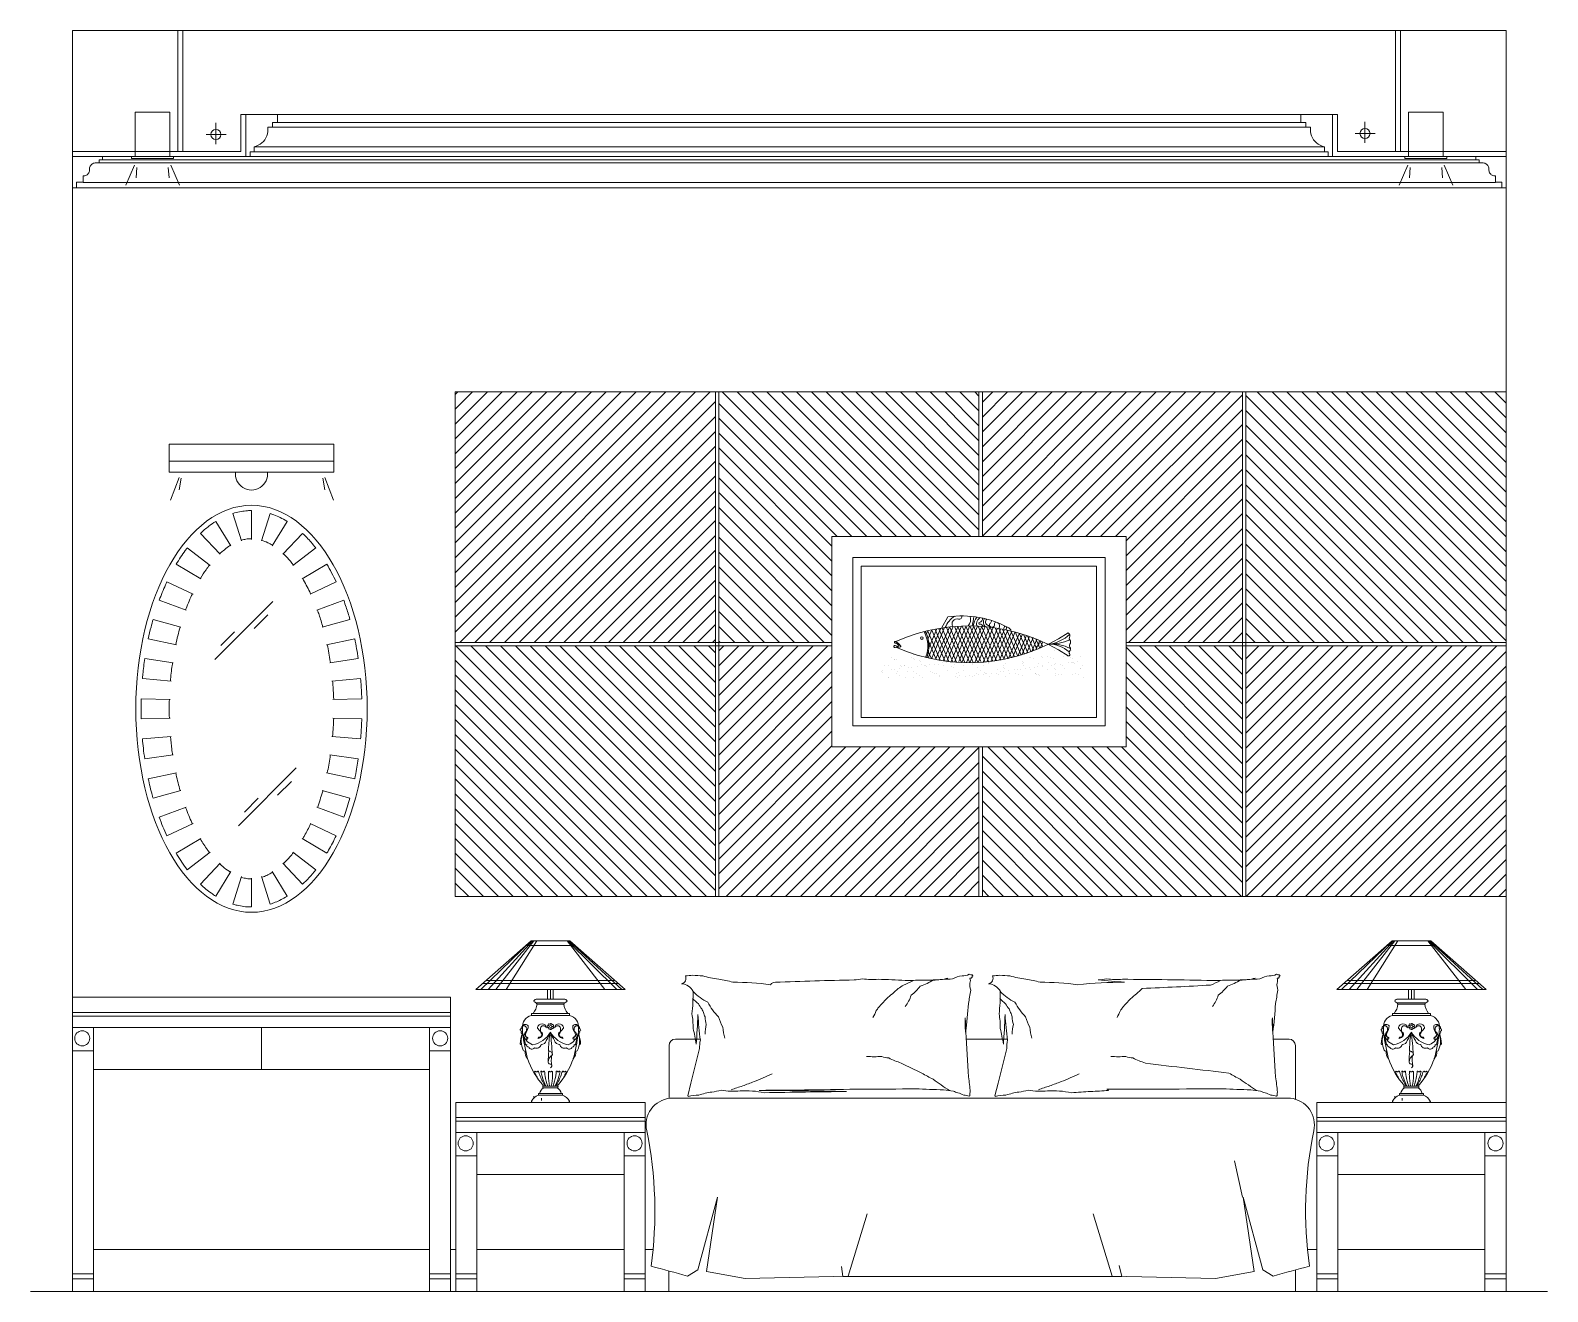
# Model space of a CAD drawing. Header units: centimetres. Extents: x 3092 to 3453, y 1226 to 1526.
import ezdxf

# ---------------------------------------------------------------- set-up
doc = ezdxf.new("R2010")
doc.units = ezdxf.units.CM
doc.layers.add('傢俱', color=7, linetype='Continuous', lineweight=15)

# ---------------------------------------------------------------- blocks, each defined once
blk = doc.blocks.new('天花線板剖面02')
for p, q in [((0, 0), (0, -10)), ((7.5, 0), (0, 0)), ((7.5, -1.92), (7.5, 0)), ((5.2, -3.07), (5.24, -3.58)), ((6.35, -3.07), (5.2, -3.07)), ((5.24, -3.58), (5.22, -4.1)), ((6.35, -1.92), (7.5, -1.92)), ((6.35, -1.92), (6.35, -3.07)), ((3.36, -7.09), (2.9, -7.34)), ((3.77, -6.78), (3.36, -7.09)), ((4.15, -6.43), (3.77, -6.78)), ((4.48, -6.02), (4.15, -6.43)), ((4.75, -5.58), (4.48, -6.02)), ((4.97, -5.11), (4.75, -5.58)), ((5.12, -4.61), (4.97, -5.11)), ((5.22, -4.1), (5.12, -4.61)), ((1, -10), (0, -10)), ((1.92, -8.88), (1, -8.88)), ((1, -8.88), (1, -10)), ((2.42, -7.54), (1.92, -7.67)), ((1.92, -7.67), (1.92, -8.88)), ((2.9, -7.34), (2.42, -7.54))]:
    blk.add_line(p, q)
blk = doc.blocks.new('天花線板剖面')
for p, q in [((0, 0), (0, -7.5)), ((0, 0), (7.15, 0)), ((3.98, -3.68), (4.04, -3.48)), ((4.04, -3.48), (4.07, -3.28)), ((4.07, -3.28), (4.08, -3.08)), ((4.08, -2.87), (4.11, -2.67)), ((4.08, -3.08), (4.08, -2.87)), ((4.11, -2.67), (4.17, -2.47)), ((4.17, -2.47), (4.25, -2.29)), ((4.25, -2.29), (4.36, -2.12)), ((4.36, -2.12), (4.5, -1.96)), ((4.5, -1.96), (4.65, -1.83)), ((4.65, -1.83), (4.82, -1.72)), ((4.82, -1.72), (5.01, -1.63)), ((5.01, -1.63), (5.21, -1.57)), ((5.21, -1.57), (5.41, -1.54)), ((5.41, -1.54), (5.61, -1.54)), ((5.61, -1.54), (6.38, -1.54)), ((6.38, -1.54), (6.38, -0.77)), ((6.38, -0.77), (7.15, -0.77)), ((7.15, -0.77), (7.15, 0)), ((1, -7.5), (1, -6.15)), ((1, -6.15), (2.54, -6.15)), ((2.54, -4.62), (2.74, -4.61)), ((2.54, -6.15), (2.54, -4.62)), ((2.74, -4.61), (2.94, -4.58)), ((2.94, -4.58), (3.14, -4.52)), ((3.14, -4.52), (3.33, -4.44)), ((3.33, -4.44), (3.5, -4.33)), ((3.5, -4.33), (3.65, -4.19)), ((3.65, -4.19), (3.79, -4.04)), ((3.79, -4.04), (3.9, -3.87)), ((3.9, -3.87), (3.98, -3.68)), ((0, -7.5), (1, -7.5))]:
    blk.add_line(p, q)
blk = doc.blocks.new('燈剖面示意')
for p, q in [((-2.31, 0), (-1.2, 0)), ((-1.2, 0), (1.2, 0)), ((-0.05, -2.26), (-0.05, 2.76)), ((1.2, 0), (2.4, 0))]:
    blk.add_line(p, q)
for start, end in [(0, 180), (180, 0)]:
    blk.add_arc((0, 0), 1.2, start, end)
blk = doc.blocks.new('筒燈立面')
for p, q in [((4.13, 10.51), (-4.13, 10.51)), ((-4.13, 10.51), (-4.13, 0)), ((4.13, 0), (4.13, 10.51)), ((-5, 0), (-5, -0.5)), ((-4.13, 0), (-5, 0)), ((-4.13, 0), (4.13, 0)), ((4.13, 0), (5, 0)), ((5, -0.5), (5, 0)), ((-4.32, -2.05), (-6.39, -6.84)), ((-5, -0.5), (5, -0.5)), ((-3.76, -2.61), (-3.93, -5.07)), ((3.76, -2.61), (3.93, -5.07)), ((4.32, -2.05), (6.39, -6.84))]:
    blk.add_line(p, q)
blk = doc.blocks.new('雙親床組')
at = {"color": 7, "linetype": 'ByBlock'}
for p, q in [((-74.5, 58.55), (-74.5, 45.97)), ((-73, 60.05), (-67.08, 60.05)), ((-3.78, 60.05), (-1.48, 60.05)), ((6, 60.05), (-2.4, 60.05)), ((73.04, 60.05), (69.29, 60.05)), ((74.54, 58.55), (74.54, 45.75)), ((-80.21, 45.02), (-80.21, 0)), ((73.32, 46), (-74.23, 46)), ((79.6, 45.02), (79.6, 0)), ((-85.21, 37.82), (-85.21, 0)), ((84.61, 37.82), (84.61, 0.01)), ((-80.21, 32.27), (-85.21, 32.27)), ((61.95, 22.47), (60.01, 31.09)), ((84.61, 32.27), (79.6, 32.27)), ((-80.21, 4.27), (-85.21, 4.27)), ((-74.54, 4.92), (-74.54, 0)), ((74.54, 5.16), (74.54, 0)), ((84.61, 4.27), (79.6, 4.27)), ((-80.21, 3.05), (-85.21, 3.05)), ((-85.21, 0), (-80.21, 0)), ((84.61, 3.05), (79.6, 3.05)), ((79.6, 0), (84.61, 0))]:
    blk.add_line(p, q, dxfattribs=at)
at = {"color": 7}
for p, q in [((-125.24, 45.02), (-125.24, 0)), ((-80.21, 45.02), (-125.24, 45.02)), ((124.64, 45.02), (79.6, 45.02)), ((124.64, 45.02), (124.64, 0)), ((-80.21, 41.42), (-125.24, 41.42)), ((-80.21, 40.52), (-125.24, 40.52)), ((124.64, 41.42), (79.6, 41.42)), ((124.64, 40.52), (79.6, 40.52)), ((-80.21, 37.82), (-125.24, 37.82)), ((-120.24, 37.82), (-120.24, 0.01)), ((124.64, 37.82), (79.6, 37.82)), ((119.63, 37.82), (119.63, 0)), ((-120.24, 32.27), (-125.24, 32.27)), ((124.64, 32.27), (119.63, 32.27)), ((-85.21, 27.82), (-120.24, 27.82)), ((119.63, 27.82), (84.61, 27.82)), ((-120.24, 4.27), (-125.24, 4.27)), ((124.64, 4.27), (119.63, 4.27)), ((-120.24, 3.05), (-125.24, 3.05)), ((-125.24, 0), (-120.24, 0)), ((124.64, 3.05), (119.63, 3.05)), ((119.63, 0), (124.64, 0))]:
    blk.add_line(p, q, dxfattribs=at)
at = {"lineweight": 18, "ltscale": 0.05}
blk.add_line((-74.54, 0), (74.54, 0), dxfattribs=at)
at = {"color": 7, "linetype": 'ByBlock'}
for points in [[(-68.74, 71.36, 0.263368), (-71.54, 73.24, 0.494818), (-70.62, 75.11, 0.049225), (-68.85, 75.29, 0.036831), (-66.49, 75.11, 0.031893), (-62.69, 74.3, -0.035782), (-59.3, 73.6, -0.032941), (-50.33, 73.01, -0.233177), (-49.21, 73.6, -0.003617), (-30.46, 74.14, 0.033397), (-28.44, 74.36, 0.03204), (-24.73, 74.29, -0.018442), (-18.3, 73.99, -0.010837), (-11.82, 74.06, -0.014624), (-7.03, 74.36, -0.111249), (-4.78, 75.09, 0.153708), (-3.09, 75.49, 0.076444), (-2.34, 75.32, 0.215512), (-2.15, 75.11, 0.585858), (-2.41, 74.81, -0.363489), (-2.9, 74.55, -0.191716), (-2.91, 73.4, 0.129675), (-2.71, 71.74, 0.01735), (-3.01, 70.05, -0.019326), (-3.27, 68.55, -0.018818), (-3.94, 61.71, -0.037668), (-4.03, 65.14, -0.006204), (-3.89, 61.75, -0.001963), (-3.27, 51.06, -0.028341), (-2.85, 47.45, 0.117014), (-2.9, 46.56, 0.36606), (-3.04, 46.47, 0.03973), (-4.4, 46.75, 0.048309), (-5.78, 47.3, -0.062981), (-6.84, 47.69, -0.04058), (-9.18, 48.02, -0.014345), (-15.86, 48.25, -0.005484), (-28.4, 48.17, -0.002795), (-53.02, 47.87, -0.0018), (-32.27, 47.6, 0.001908), (-51.84, 47.31, 0.06251), (-57.55, 47.75, -0.078669), (-62.11, 47.95, -0.047825), (-64.35, 47.48, 0.034494), (-67.43, 46.75, 0.023571), (-69.96, 46.45, 0.510228), (-70.06, 46.56), (-69.31, 49.56), (-67.24, 57.82, -0.073041), (-67.04, 59.78, -0.023305), (-67.62, 65.89, -0.005996), (-68.02, 58.82, 0.01097), (-68.76, 62.62, 0.042281), (-69.05, 66.05, 0.027201), (-68.76, 71.39)], [(-16.36, 73.98, -0.027842), (-18.73, 72.92, -0.048685), (-19.99, 72.11, -0.023666), (-22.78, 69.67, -0.031223), (-24.68, 67.61, -0.046801), (-25.19, 66.84, -0.023191), (-26, 65.17)], [(-8.16, 74.55, -0.088153), (-11.61, 74.2, -0.088153), (-14.73, 72.67, -0.077547), (-16.89, 70.51, -0.077547), (-18.3, 67.79)], [(4.33, 71.36, 0.263368), (1.54, 73.24, 0.494818), (2.46, 75.11, 0.049225), (4.22, 75.29, 0.036831), (6.59, 75.11, 0.031893), (10.39, 74.3, -0.035782), (13.78, 73.6, -0.032941), (22.74, 73.01, -0.026564), (33.87, 73.6, -0.010819), (27.62, 74.14, 0.033397), (29.64, 74.36, 0.03204), (33.35, 74.29, -0.00554), (54.78, 73.99, -0.010837), (61.26, 74.06, -0.014624), (66.05, 74.36, -0.111249), (68.3, 75.09, 0.153708), (69.99, 75.49, 0.076444), (70.73, 75.32, 0.215512), (70.93, 75.11, 0.585858), (70.66, 74.81, -0.363489), (70.18, 74.55, -0.191716), (70.17, 73.4, 0.129675), (70.37, 71.74, 0.01735), (70.07, 70.05, -0.019326), (69.8, 68.55, -0.018818), (69.14, 61.71, -0.037668), (69.05, 65.14, -0.006204), (69.19, 61.75, -0.001963), (69.8, 51.06, -0.028341), (70.23, 47.45, 0.117014), (70.18, 46.56, 0.36606), (70.03, 46.47, 0.03973), (68.68, 46.75, 0.048309), (67.3, 47.3, -0.062981), (66.23, 47.69, -0.04058), (63.89, 48.02, -0.014345), (57.22, 48.25, -0.002498), (29.68, 48.17, -0.14072), (30.06, 47.87, -0.008762), (25.81, 47.6, 0.008153), (21.24, 47.31, 0.06251), (15.52, 47.75, -0.078669), (10.96, 47.95, -0.047825), (8.73, 47.48, 0.034494), (5.65, 46.75, 0.023571), (3.12, 46.45, 0.510228), (3.02, 46.56), (3.77, 49.56), (5.84, 57.82, -0.073041), (6.03, 59.78, -0.023305), (5.46, 65.89, -0.005996), (5.05, 58.82, 0.01097), (4.32, 62.62, 0.042281), (4.03, 66.05, 0.027201), (4.32, 71.39)], [(56.72, 73.98, -0.027842), (54.34, 72.92, -0.004463), (38.09, 72.11, -0.023666), (35.3, 69.67, -0.031223), (33.39, 67.61, -0.046801), (32.88, 66.84, -0.023191), (32.08, 65.17)], [(64.92, 74.55, -0.088153), (61.47, 74.2, -0.088153), (58.35, 72.67, -0.077547), (56.18, 70.51, -0.077547), (54.78, 67.79)], [(-68.91, 69.76, 0.05369), (-67.49, 68.46, 0.070312), (-66.68, 67.23, 0.015448), (-66.3, 66.38, 0.013244), (-65.93, 65.35, 0.082127), (-65.63, 63.55, 0.064164), (-65.93, 61.23)], [(-68.76, 71.36, 0.077379), (-65.28, 68.83, 0.077379), (-62.73, 65.35, 0.047525), (-61.74, 62.89, 0.047525), (-61.23, 60.29)], [(4.17, 69.76, 0.05369), (5.59, 68.46, 0.070312), (6.4, 67.23, 0.015448), (6.77, 66.38, 0.013244), (7.15, 65.35, 0.082127), (7.45, 63.55, 0.064164), (7.15, 61.23)], [(4.32, 71.36, 0.077379), (7.8, 68.83, 0.077379), (10.34, 65.35, 0.047525), (11.34, 62.89, 0.047525), (11.85, 60.29)], [(-7.78, 47.87, -0.016108), (-11.67, 50.5, -0.024599), (-14.35, 52, -0.009477), (-19.26, 54.33, -0.015937), (-22.24, 55.57, -0.072521), (-23.88, 55.93, -0.033339), (-27.5, 55.94)], [(65.3, 47.87, -0.016108), (61.4, 50.5, -0.024599), (58.72, 52, -0.002568), (38.82, 54.33, -0.015937), (35.84, 55.57, -0.072521), (34.2, 55.93, -0.033339), (30.58, 55.94)], [(-59.7, 48.03, -0.009729), (-56.97, 48.93, -0.009729), (-54.28, 49.94, -0.007971), (-52.11, 50.84, -0.007971), (-49.96, 51.81)], [(13.37, 48.03, -0.009729), (16.1, 48.93, -0.009729), (18.79, 49.94, -0.007971), (20.97, 50.84, -0.007971), (23.11, 51.81)], [(-74.23, 46, 0.450814), (-79.81, 38.26, -0.085969), (-78.79, 6.02, -0.008376), (-70.13, 3.69), (-67.68, 5.19), (-62.98, 22.47), (-65.62, 4.82), (-56.41, 3.13), (-31.86, 3.69), (-27.34, 18.53)], [(73.32, 46, -0.450814), (78.89, 38.26, 0.085969), (77.88, 6.02, 0.008376), (69.21, 3.69), (66.77, 5.19), (62.07, 22.47), (64.7, 4.82), (55.49, 3.13), (30.94, 3.69), (26.43, 18.53)]]:
    blk.add_lwpolyline(points, format="xyb", dxfattribs=at)
blk.add_lwpolyline([(32.61, 6.2), (33.23, 3.59), (-33.14, 3.59), (-33.46, 5.97)], dxfattribs=at)
at = {"color": 7}
for centre in [(-122.89, 35.27), (-82.7, 35.27), (81.95, 35.27), (122.14, 35.27)]:
    blk.add_circle(centre, 1.8, dxfattribs=at)
at = {"color": 7, "linetype": 'ByBlock'}
for centre, start, end in [((-73, 58.55), 90, 180), ((73.04, 58.55), 0, 90)]:
    blk.add_arc(centre, 1.5, start, end, dxfattribs=at)
blk = doc.blocks.new('雙親房化妝檯')
at = {"color": 7}
for p, q in [((23.03, 197.54), (62.21, 197.54)), ((25.44, 193.67), (23.33, 188.24)), ((25.9, 193.52), (25.44, 190.7)), ((59.57, 193.52), (60.03, 190.7)), ((60.03, 193.67), (62.13, 188.24)), ((40.24, 178.55), (38.21, 185.09)), ((42.62, 178.92), (42.62, 185.77)), ((45, 178.55), (47.04, 185.09)), ((37.72, 177.37), (34.1, 183.19)), ((47.52, 177.37), (51.14, 183.19)), ((32.76, 172.7), (27.35, 176.9)), ((35.17, 175.38), (30.47, 180.36)), ((50.07, 175.38), (54.78, 180.36)), ((52.48, 172.7), (57.9, 176.9)), ((30.59, 169.5), (24.7, 173.01)), ((54.65, 169.5), (60.54, 173.01)), ((28.7, 165.92), (22.49, 168.82)), ((56.54, 165.92), (62.75, 168.82)), ((27.11, 162.07), (20.67, 164.43)), ((47.67, 164.16), (33.91, 150.39)), ((58.14, 162.07), (64.57, 164.43)), ((25.8, 158.03), (19.2, 159.9)), ((46.51, 160.97), (43.23, 157.69)), ((59.45, 158.03), (66.04, 159.9)), ((24.76, 153.84), (18.06, 155.26)), ((38.59, 156.95), (35.32, 153.67)), ((60.48, 153.84), (67.18, 155.26)), ((24, 149.56), (17.22, 150.56)), ((61.25, 149.56), (68.03, 150.56)), ((23.49, 145.21), (16.66, 145.8)), ((61.75, 145.21), (68.58, 145.8)), ((23.24, 140.83), (16.39, 141.02)), ((62, 140.83), (68.85, 141.02)), ((23.24, 136.43), (16.39, 136.24)), ((62, 136.43), (68.85, 136.24)), ((23.49, 132.05), (16.66, 131.46)), ((61.75, 132.05), (68.58, 131.46)), ((24, 127.7), (17.22, 126.7)), ((61.25, 127.7), (68.03, 126.7)), ((24.76, 123.42), (18.06, 122)), ((53.28, 124.56), (39.52, 110.8)), ((60.48, 123.42), (67.18, 122)), ((25.8, 119.23), (19.2, 117.36)), ((52.11, 121.37), (48.84, 118.09)), ((59.45, 119.23), (66.04, 117.36)), ((44.2, 117.35), (40.92, 114.07)), ((27.11, 115.19), (20.67, 112.83)), ((58.14, 115.19), (64.57, 112.83)), ((28.7, 111.34), (22.49, 108.44)), ((56.54, 111.34), (62.75, 108.44)), ((30.59, 107.76), (24.7, 104.25)), ((54.65, 107.76), (60.54, 104.25)), ((32.76, 104.56), (27.35, 100.36)), ((35.17, 101.88), (30.47, 96.9)), ((50.07, 101.88), (54.78, 96.9)), ((52.48, 104.56), (57.9, 100.36)), ((37.72, 99.89), (34.1, 94.07)), ((40.24, 98.71), (38.21, 92.17)), ((42.62, 98.34), (42.62, 91.49)), ((45, 98.71), (47.04, 92.17)), ((47.52, 99.89), (51.14, 94.07)), ((0, 70), (0, 0)), ((90, 70), (0, 70)), ((90, 70), (90, 0)), ((90, 66.4), (0, 66.4)), ((90, 65.5), (0, 65.5)), ((90, 62.8), (0, 62.8)), ((5.01, 62.8), (5.01, 0.01)), ((45, 52.8), (45, 62.8)), ((84.99, 62.8), (84.99, 0)), ((5.01, 57.25), (0, 57.25)), ((90, 57.25), (84.99, 57.25)), ((84.99, 52.8), (5.01, 52.8)), ((5.01, 4.27), (0, 4.27)), ((90, 4.27), (84.99, 4.27)), ((5.01, 3.05), (0, 3.05)), ((0, 0), (5.01, 0)), ((90, 3.05), (84.99, 3.05)), ((84.99, 0), (90, 0))]:
    blk.add_line(p, q, dxfattribs=at)
at = {"color": 7, "ltscale": 100}
for p in [(0, 70), (90, 0)]:
    blk.add_line(p, (90, 70), dxfattribs=at)
at = {"color": 7}
blk.add_lwpolyline([(23.03, 194.94), (62.21, 194.94), (62.21, 201.54), (23.03, 201.54)], close=True, dxfattribs=at)
for centre in [(2.35, 60.25), (87.5, 60.25)]:
    blk.add_circle(centre, 1.8, dxfattribs=at)
blk.add_arc((42.62, 194.5), 3.84, 173.3719, 6.6281, dxfattribs=at)
blk.add_ellipse((42.62, 138.63), major_axis=(0, -48.4), ratio=0.568618, dxfattribs=at)
for points, knots in [([(42.62, 185.77), (42.31, 185.77), (42, 185.76), (40.65, 185.68), (39.6, 185.49), (38.45, 185.17), (38.33, 185.13), (38.21, 185.09)], [3.1415928, 3.1415928, 3.1415928, 3.1415928, 3.1783617, 3.1783617, 3.3020917, 3.3020917, 3.3163824, 3.3163824, 3.3163824, 3.3163824]), ([(51.14, 183.19), (51.1, 183.22), (51.05, 183.25), (49.99, 183.89), (48.97, 184.4), (47.64, 184.9), (47.34, 185), (47.04, 185.09)], [2.8013337, 2.8013337, 2.8013337, 2.8013337, 2.8071716, 2.8071716, 2.9309016, 2.9309016, 2.9668036, 2.9668036, 2.9668036, 2.9668036]), ([(34.1, 183.19), (33.55, 182.85), (33, 182.47), (31.79, 181.54), (31.12, 180.98), (30.47, 180.36)], [3.4818503, 3.4818503, 3.4818503, 3.4818503, 3.5495517, 3.5495517, 3.6341875, 3.6341875, 3.6341875, 3.6341875]), ([(27.35, 176.9), (27.18, 176.69), (27.02, 176.47), (26.11, 175.24), (25.39, 174.16), (24.7, 173.01)], [3.7740051, 3.7740051, 3.7740051, 3.7740051, 3.7970117, 3.7970117, 3.9034302, 3.9034302, 3.9034302, 3.9034302]), ([(37.63, 177.51), (37.48, 177.41), (37.32, 177.31), (36.73, 176.91), (36.29, 176.57), (35.58, 175.98), (35.32, 175.75), (35.06, 175.5)], [3.4818502, 3.4818502, 3.4818502, 3.4818502, 3.5107662, 3.5107662, 3.5887635, 3.5887635, 3.6341875, 3.6341875, 3.6341875, 3.6341875]), ([(42.62, 179.09), (42.36, 179.09), (42.11, 179.07), (41.49, 179.01), (41.13, 178.95), (40.57, 178.82), (40.38, 178.77), (40.19, 178.71)], [3.1415924, 3.1415924, 3.1415924, 3.1415924, 3.1987769, 3.1987769, 3.2767742, 3.2767742, 3.3163804, 3.3163804, 3.3163804, 3.3163804]), ([(47.61, 177.51), (47.22, 177.75), (46.85, 177.96), (46, 178.37), (45.53, 178.56), (45.07, 178.7), (45.06, 178.7), (45.05, 178.71)], [2.8013354, 2.8013354, 2.8013354, 2.8013354, 2.8719899, 2.8719899, 2.9647849, 2.9647849, 2.9668027, 2.9668027, 2.9668027, 2.9668027]), ([(57.9, 176.9), (57.54, 177.36), (57.17, 177.81), (56.14, 179), (55.46, 179.71), (54.78, 180.36)], [2.5091808, 2.5091808, 2.5091808, 2.5091808, 2.5597116, 2.5597116, 2.6489977, 2.6489977, 2.6489977, 2.6489977]), ([(52.61, 172.8), (52.13, 173.43), (51.64, 174), (50.83, 174.87), (50.51, 175.2), (50.19, 175.5)], [2.5091808, 2.5091808, 2.5091808, 2.5091808, 2.5936048, 2.5936048, 2.6489984, 2.6489984, 2.6489984, 2.6489984]), ([(32.63, 172.8), (32.35, 172.44), (32.07, 172.06), (31.35, 171.04), (30.92, 170.37), (30.48, 169.63), (30.46, 169.61), (30.45, 169.58)], [3.7740051, 3.7740051, 3.7740051, 3.7740051, 3.8227555, 3.8227555, 3.9007528, 3.9007528, 3.9034303, 3.9034303, 3.9034303, 3.9034303]), ([(22.49, 168.82), (22.38, 168.58), (22.27, 168.34), (21.63, 166.92), (21.14, 165.69), (20.67, 164.43)], [4.0246483, 4.0246483, 4.0246483, 4.0246483, 4.0444717, 4.0444717, 4.1395075, 4.1395075, 4.1395075, 4.1395075]), ([(56.69, 165.99), (56.16, 167.13), (55.6, 168.21), (54.94, 169.33), (54.87, 169.46), (54.8, 169.58)], [2.2585369, 2.2585369, 2.2585369, 2.2585369, 2.3661293, 2.3661293, 2.3797551, 2.3797551, 2.3797551, 2.3797551]), ([(28.55, 165.99), (28.03, 164.87), (27.53, 163.69), (27.03, 162.35), (26.99, 162.24), (26.95, 162.13)], [4.0246484, 4.0246484, 4.0246484, 4.0246484, 4.1302352, 4.1302352, 4.1395076, 4.1395076, 4.1395076, 4.1395076]), ([(66.04, 159.9), (65.76, 160.89), (65.46, 161.87), (64.95, 163.36), (64.77, 163.9), (64.57, 164.43)], [2.0336862, 2.0336862, 2.0336862, 2.0336862, 2.1036969, 2.1036969, 2.143678, 2.143678, 2.143678, 2.143678]), ([(19.2, 159.9), (19.03, 159.3), (18.87, 158.69), (18.48, 157.15), (18.26, 156.21), (18.06, 155.26)], [4.2494994, 4.2494994, 4.2494994, 4.2494994, 4.2919318, 4.2919318, 4.3558301, 4.3558301, 4.3558301, 4.3558301]), ([(59.61, 158.07), (59.32, 159.07), (59.02, 160.04), (58.57, 161.37), (58.43, 161.75), (58.29, 162.13)], [2.033686, 2.033686, 2.033686, 2.033686, 2.111659, 2.111659, 2.1436779, 2.1436779, 2.1436779, 2.1436779]), ([(61.41, 149.58), (61.4, 149.68), (61.38, 149.77), (61.16, 151.22), (60.92, 152.56), (60.64, 153.88)], [1.823688, 1.823688, 1.823688, 1.823688, 1.8301939, 1.8301939, 1.9273551, 1.9273551, 1.9273551, 1.9273551]), ([(17.22, 150.56), (17.04, 149.33), (16.88, 148.09), (16.73, 146.49), (16.69, 146.15), (16.66, 145.8)], [4.4594973, 4.4594973, 4.4594973, 4.4594973, 4.5393918, 4.5393918, 4.5613538, 4.5613538, 4.5613538, 4.5613538]), ([(23.83, 149.58), (23.8, 149.37), (23.77, 149.16), (23.57, 147.72), (23.43, 146.48), (23.33, 145.23)], [4.4594973, 4.4594973, 4.4594973, 4.4594973, 4.4744587, 4.4744587, 4.5613538, 4.5613538, 4.5613538, 4.5613538]), ([(62.17, 140.83), (62.14, 141.83), (62.09, 142.83), (61.99, 144.29), (61.96, 144.76), (61.92, 145.23)], [1.6210265, 1.6210265, 1.6210265, 1.6210265, 1.6894613, 1.6894613, 1.7218315, 1.7218315, 1.7218315, 1.7218315]), ([(68.85, 141.02), (68.84, 141.45), (68.83, 141.87), (68.76, 143.47), (68.68, 144.64), (68.58, 145.8)], [1.6210264, 1.6210264, 1.6210264, 1.6210264, 1.6476822, 1.6476822, 1.7218316, 1.7218316, 1.7218316, 1.7218316]), ([(16.39, 141.02), (16.39, 141.01), (16.39, 140.99), (16.34, 139.4), (16.34, 137.82), (16.39, 136.24)], [4.6621589, 4.6621589, 4.6621589, 4.6621589, 4.6631218, 4.6631218, 4.7626191, 4.7626191, 4.7626191, 4.7626191]), ([(23.07, 140.83), (23.06, 140.22), (23.05, 139.61), (23.04, 138.14), (23.05, 137.28), (23.07, 136.43)], [4.6621589, 4.6621589, 4.6621589, 4.6621589, 4.703941, 4.703941, 4.7626191, 4.7626191, 4.7626191, 4.7626191]), ([(68.58, 131.46), (68.68, 132.65), (68.76, 133.85), (68.83, 135.45), (68.84, 135.84), (68.85, 136.24)], [1.419761, 1.419761, 1.419761, 1.419761, 1.4956773, 1.4956773, 1.5205662, 1.5205662, 1.5205662, 1.5205662]), ([(16.66, 131.46), (16.73, 130.72), (16.8, 129.98), (16.98, 128.39), (17.09, 127.54), (17.22, 126.7)], [4.8634242, 4.8634242, 4.8634242, 4.8634242, 4.9105818, 4.9105818, 4.9652807, 4.9652807, 4.9652807, 4.9652807]), ([(23.33, 132.03), (23.41, 131.02), (23.52, 130.02), (23.71, 128.57), (23.77, 128.12), (23.83, 127.67)], [4.8634242, 4.8634242, 4.8634242, 4.8634242, 4.9334234, 4.9334234, 4.9652806, 4.9652806, 4.9652806, 4.9652806]), ([(60.64, 123.38), (60.9, 124.61), (61.13, 125.86), (61.36, 127.31), (61.38, 127.49), (61.41, 127.67)], [1.2142376, 1.2142376, 1.2142376, 1.2142376, 1.3048878, 1.3048878, 1.3179047, 1.3179047, 1.3179047, 1.3179047]), ([(67.18, 122), (67.24, 122.26), (67.29, 122.52), (67.6, 124.07), (67.83, 125.38), (68.03, 126.7)], [1.2142376, 1.2142376, 1.2142376, 1.2142376, 1.2316997, 1.2316997, 1.3179047, 1.3179047, 1.3179047, 1.3179047]), ([(24.6, 123.38), (24.87, 122.11), (25.17, 120.87), (25.55, 119.5), (25.59, 119.34), (25.64, 119.19)], [5.0689477, 5.0689477, 5.0689477, 5.0689477, 5.1629058, 5.1629058, 5.1752784, 5.1752784, 5.1752784, 5.1752784]), ([(18.06, 122), (18.34, 120.67), (18.65, 119.37), (19.07, 117.85), (19.13, 117.6), (19.2, 117.36)], [5.0689478, 5.0689478, 5.0689478, 5.0689478, 5.1580418, 5.1580418, 5.1752785, 5.1752785, 5.1752785, 5.1752785]), ([(58.29, 115.13), (58.73, 116.32), (59.13, 117.56), (59.54, 118.95), (59.57, 119.07), (59.61, 119.19)], [0.997915, 0.997915, 0.997915, 0.997915, 1.0986711, 1.0986711, 1.1079069, 1.1079069, 1.1079069, 1.1079069]), ([(64.57, 112.83), (64.62, 112.96), (64.67, 113.09), (65.19, 114.56), (65.64, 115.94), (66.04, 117.36)], [0.9979149, 0.9979149, 0.9979149, 0.9979149, 1.0077543, 1.0077543, 1.1079069, 1.1079069, 1.1079069, 1.1079069]), ([(26.95, 115.13), (27.41, 113.87), (27.91, 112.66), (28.48, 111.43), (28.51, 111.35), (28.55, 111.27)], [5.2852704, 5.2852704, 5.2852704, 5.2852704, 5.3923881, 5.3923881, 5.4001296, 5.4001296, 5.4001296, 5.4001296]), ([(54.8, 107.68), (54.95, 107.93), (55.09, 108.18), (55.74, 109.33), (56.23, 110.28), (56.69, 111.27)], [0.7618374, 0.7618374, 0.7618374, 0.7618374, 0.789346, 0.789346, 0.8830557, 0.8830557, 0.8830557, 0.8830557]), ([(60.54, 104.25), (60.68, 104.49), (60.82, 104.73), (61.59, 106.07), (62.19, 107.23), (62.75, 108.44)], [0.7618375, 0.7618375, 0.7618375, 0.7618375, 0.7838089, 0.7838089, 0.8830557, 0.8830557, 0.8830557, 0.8830557]), ([(30.45, 107.68), (30.99, 106.76), (31.56, 105.9), (32.3, 104.89), (32.46, 104.67), (32.63, 104.46)], [5.5213478, 5.5213478, 5.5213478, 5.5213478, 5.6218705, 5.6218705, 5.6507735, 5.6507735, 5.6507735, 5.6507735]), ([(24.7, 104.25), (24.75, 104.17), (24.81, 104.08), (25.65, 102.69), (26.48, 101.48), (27.35, 100.36)], [5.5213477, 5.5213477, 5.5213477, 5.5213477, 5.5292319, 5.5292319, 5.6507726, 5.6507726, 5.6507726, 5.6507726]), ([(35.06, 101.76), (35.28, 101.55), (35.5, 101.35), (36.26, 100.7), (36.78, 100.31), (37.41, 99.89), (37.52, 99.82), (37.63, 99.75)], [5.7905911, 5.7905911, 5.7905911, 5.7905911, 5.8292862, 5.8292862, 5.9219608, 5.9219608, 5.9429279, 5.9429279, 5.9429279, 5.9429279]), ([(50.19, 101.76), (50.29, 101.86), (50.39, 101.96), (50.91, 102.47), (51.34, 102.92), (52.05, 103.75), (52.33, 104.09), (52.61, 104.46)], [0.4925952, 0.4925952, 0.4925952, 0.4925952, 0.5102381, 0.5102381, 0.5831292, 0.5831292, 0.6324118, 0.6324118, 0.6324118, 0.6324118]), ([(40.19, 98.55), (40.64, 98.41), (41.07, 98.32), (41.87, 98.2), (42.25, 98.17), (42.62, 98.17)], [6.1083953, 6.1083953, 6.1083953, 6.1083953, 6.1999846, 6.1999846, 6.2831853, 6.2831853, 6.2831853, 6.2831853]), ([(45.05, 98.55), (45.27, 98.62), (45.48, 98.69), (46.07, 98.92), (46.44, 99.09), (47.08, 99.43), (47.34, 99.58), (47.61, 99.75)], [0.1747883, 0.1747883, 0.1747883, 0.1747883, 0.2186735, 0.2186735, 0.2915646, 0.2915646, 0.340258, 0.340258, 0.340258, 0.340258]), ([(54.78, 96.9), (55.29, 97.39), (55.81, 97.91), (56.85, 99.06), (57.38, 99.69), (57.9, 100.36)], [0.492595, 0.492595, 0.492595, 0.492595, 0.5598635, 0.5598635, 0.6324124, 0.6324124, 0.6324124, 0.6324124]), ([(30.47, 96.9), (31.32, 96.1), (32.18, 95.38), (33.41, 94.52), (33.75, 94.29), (34.1, 94.07)], [5.79059, 5.79059, 5.79059, 5.79059, 5.9004219, 5.9004219, 5.9429274, 5.9429274, 5.9429274, 5.9429274]), ([(47.04, 92.17), (47.45, 92.29), (47.86, 92.44), (49.2, 92.98), (50.12, 93.45), (51.07, 94.03), (51.11, 94.05), (51.14, 94.07)], [0.174789, 0.174789, 0.174789, 0.174789, 0.2239454, 0.2239454, 0.3359181, 0.3359181, 0.340259, 0.340259, 0.340259, 0.340259]), ([(38.21, 92.17), (38.54, 92.06), (38.87, 91.97), (40.24, 91.64), (41.28, 91.51), (42.43, 91.49), (42.52, 91.49), (42.62, 91.49)], [6.1083965, 6.1083965, 6.1083965, 6.1083965, 6.1478819, 6.1478819, 6.2716119, 6.2716119, 6.2831853, 6.2831853, 6.2831853, 6.2831853])]:
    blk.add_open_spline(points, degree=3, knots=knots, dxfattribs=at)
for points in [[(62.75, 168.82), (62.06, 170.3), (61.32, 171.7), (60.54, 173.01)], [(25.64, 158.07), (25.25, 156.72), (24.91, 155.31), (24.6, 153.88)], [(68.03, 150.56), (67.79, 152.15), (67.51, 153.72), (67.18, 155.26)], [(61.92, 132.03), (62.04, 133.49), (62.13, 134.95), (62.17, 136.43)], [(20.67, 112.83), (21.23, 111.3), (21.84, 109.84), (22.49, 108.44)]]:
    blk.add_open_spline(points, degree=3, dxfattribs=at)
blk = doc.blocks.new('掛畫03')
at = {"color": 7}
for p, q in [((-34.99, 50), (34.99, 50)), ((-34.99, 0), (-34.99, 50)), ((34.99, 50), (34.99, 0)), ((-29.99, 45), (29.99, 45)), ((-29.99, 5), (-29.99, 45)), ((29.99, 45), (29.99, 5)), ((-27.99, 43), (27.99, 43)), ((-27.99, 7), (-27.99, 43)), ((27.99, 43), (27.99, 7)), ((-8.9, 28.25), (-7.4, 30.89)), ((-12.48, 26.86), (-12.16, 27.62)), ((-9.27, 20.63), (-12.2, 27.53)), ((-12.1, 25.75), (-11.22, 27.82)), ((-12.09, 21.13), (-9.08, 28.22)), ((-11.89, 23.71), (-10.03, 28.06)), ((-11.32, 20.96), (-8.18, 28.36)), ((-8.1, 20.44), (-11.21, 27.76)), ((-7.21, 20.32), (-10.44, 27.92)), ((-10.32, 20.76), (-7.02, 28.5)), ((-6.19, 20.21), (-9.54, 28.09)), ((-9.53, 20.62), (-6.13, 28.62)), ((-5.31, 20.13), (-8.75, 28.22)), ((-8.49, 20.45), (-4.99, 28.68)), ((-4.19, 20.06), (-7.73, 28.38)), ((-7.67, 20.39), (-4.13, 28.72)), ((-3.33, 20.03), (-6.93, 28.48)), ((-6.67, 20.17), (-3.02, 28.75)), ((-5.86, 20.11), (-2.18, 28.76)), ((-2.19, 19.96), (-5.86, 28.59)), ((-1.37, 20.02), (-5.04, 28.65)), ((-4.8, 20.29), (-1.2, 28.74)), ((-3.98, 20.23), (-0.37, 28.71)), ((-0.37, 20.23), (-3.98, 28.71)), ((0.45, 20.29), (-3.15, 28.74)), ((-2.98, 20.02), (0.69, 28.65)), ((1.51, 20.11), (-2.17, 28.76)), ((-2.16, 19.96), (1.51, 28.59)), ((2.32, 20.17), (-1.33, 28.75)), ((-1.02, 20.03), (2.58, 28.48)), ((3.32, 20.39), (-0.22, 28.72)), ((-0.16, 20.06), (3.38, 28.38)), ((4.14, 20.45), (0.64, 28.68)), ((0.96, 20.13), (4.4, 28.22)), ((5.18, 20.62), (1.81, 28.56)), ((1.84, 20.21), (5.19, 28.09)), ((5.97, 20.76), (2.69, 28.46)), ((2.85, 20.32), (6.09, 27.92)), ((3.75, 20.44), (6.86, 27.76)), ((6.97, 20.96), (3.85, 28.31)), ((7.74, 21.13), (4.75, 28.17)), ((4.92, 20.63), (7.85, 27.53)), ((8.45, 21.39), (5.63, 28.01)), ((5.83, 20.8), (8.62, 27.35)), ((9.24, 21.6), (6.59, 27.81)), ((7.06, 21.05), (9.61, 27.05)), ((10.02, 21.83), (7.57, 27.59)), ((8, 21.28), (10.36, 26.83)), ((10.82, 22.08), (8.58, 27.34)), ((9.22, 21.6), (11.32, 26.52)), ((11.59, 22.34), (9.58, 27.06)), ((10.19, 21.88), (12.05, 26.26)), ((12.38, 22.62), (10.62, 26.75)), ((11.27, 22.23), (12.86, 25.97)), ((13.06, 22.88), (11.54, 26.44)), ((13.78, 23.16), (12.54, 26.08)), ((12.55, 22.69), (13.79, 25.6)), ((14.48, 23.45), (13.52, 25.71)), ((13.56, 23.08), (14.51, 25.3)), ((15.17, 23.76), (14.51, 25.3)), ((-15.59, 22), (-15.59, 22)), ((-11.41, 21.05), (-12.03, 22.5)), ((-10.18, 20.8), (-11.95, 24.95)), ((14.56, 23.49), (15.2, 25)), ((18.04, 22.82), (18.04, 22.82)), ((19.43, 22.91), (19.43, 22.91)), ((19.71, 22.65), (19.71, 22.65)), ((22.13, 22.97), (22.13, 22.97)), ((-22.87, 18.06), (-22.87, 18.06)), ((-22.51, 19.38), (-22.51, 19.38)), ((-21.52, 19.38), (-21.52, 19.38)), ((-20.82, 18.33), (-20.82, 18.33)), ((-20.74, 21.26), (-20.74, 21.26)), ((-20.15, 20.67), (-20.15, 20.67)), ((-20.1, 20.85), (-20.1, 20.85)), ((-20.03, 18.44), (-20.03, 18.44)), ((-19.57, 20.88), (-19.57, 20.88)), ((-18.8, 18.6), (-18.8, 18.6)), ((-18.64, 19.29), (-18.64, 19.29)), ((-18.36, 19.04), (-18.36, 19.04)), ((-17.8, 19.39), (-17.8, 19.39)), ((-17.65, 19.36), (-17.65, 19.36)), ((-16.74, 18.87), (-16.74, 18.87)), ((-16.02, 21.27), (-16.02, 21.27)), ((-15.95, 18.97), (-15.95, 18.97)), ((-15.6, 20.93), (-15.6, 20.93)), ((-15.38, 20.86), (-15.38, 20.86)), ((-14.72, 19.13), (-14.72, 19.13)), ((-14.09, 20.62), (-14.09, 20.62)), ((-13.81, 20.36), (-13.81, 20.36)), ((-13.56, 19.51), (-13.56, 19.51)), ((-13.08, 19.39), (-13.08, 19.39)), ((-12.66, 19.41), (-12.66, 19.41)), ((-12.49, 19.16), (-12.49, 19.16)), ((-12.35, 21.28), (-12.37, 21.32)), ((-11.88, 19.51), (-11.88, 19.51)), ((-11.73, 20.91), (-11.73, 20.91)), ((-10.64, 19.67), (-10.64, 19.67)), ((-9.59, 19.56), (-9.59, 19.56)), ((-8.59, 19.94), (-8.59, 19.94)), ((-8.37, 19.4), (-8.37, 19.4)), ((-7.8, 20.05), (-7.8, 20.05)), ((-7.55, 18.14), (-7.55, 18.14)), ((-6.57, 20.21), (-6.57, 20.21)), ((-6.43, 19.11), (-6.43, 19.11)), ((-6.15, 18.85), (-6.15, 18.85)), ((-5.72, 19.54), (-5.72, 19.54)), ((-3.65, 19.41), (-3.65, 19.41)), ((-3.58, 18.19), (-3.58, 18.19)), ((-1.63, 19.69), (-1.63, 19.69)), ((-0.28, 18.97), (-0.28, 18.97)), ((0.29, 18.17), (0.29, 18.17)), ((1.06, 19.42), (1.06, 19.42)), ((2.33, 19.74), (2.33, 19.74)), ((4.38, 18.32), (4.38, 18.32)), ((5.78, 19.43), (5.78, 19.43)), ((5.78, 18.92), (5.78, 18.92)), ((6.06, 18.66), (6.06, 18.66)), ((6.21, 19.72), (6.21, 19.72)), ((7.06, 18.08), (7.06, 18.08)), ((8.35, 18.37), (8.35, 18.37)), ((9.11, 18.35), (9.11, 18.35)), ((9.9, 18.46), (9.9, 18.46)), ((10.3, 19.87), (10.3, 19.87)), ((10.33, 20.25), (10.33, 20.25)), ((10.5, 19.44), (10.5, 19.44)), ((10.61, 19.99), (10.61, 19.99)), ((11.13, 18.62), (11.13, 18.62)), ((11.93, 18.79), (11.93, 18.79)), ((12.12, 21.27), (12.12, 21.27)), ((12.22, 18.35), (12.22, 18.35)), ((12.27, 21.32), (12.27, 21.32)), ((12.91, 20.91), (12.91, 20.91)), ((13.19, 18.89), (13.19, 18.89)), ((13.98, 18.99), (13.98, 18.99)), ((14.26, 19.92), (14.26, 19.92)), ((14.88, 21.58), (14.88, 21.58)), ((15.16, 21.32), (15.16, 21.32)), ((15.21, 19.45), (15.21, 19.45)), ((15.21, 19.15), (15.21, 19.15)), ((16.21, 21.42), (16.21, 21.42)), ((16.31, 18.5), (16.31, 18.5)), ((16.48, 20.11), (16.48, 20.11)), ((16.99, 21.33), (16.99, 21.33)), ((17.27, 19.43), (17.27, 19.43)), ((17.63, 20.92), (17.63, 20.92)), ((17.99, 18.73), (17.99, 18.73)), ((18.05, 19.53), (18.05, 19.53)), ((18.14, 19.9), (18.14, 19.9)), ((18.26, 18.48), (18.26, 18.48)), ((19.29, 19.69), (19.29, 19.69)), ((19.93, 19.45), (19.93, 19.45)), ((20.18, 21.47), (20.18, 21.47)), ((20.27, 18.55), (20.27, 18.55)), ((21.03, 21.44), (21.03, 21.44)), ((21.34, 19.96), (21.34, 19.96)), ((21.71, 21.33), (21.71, 21.33)), ((22.13, 20.07), (22.13, 20.07)), ((22.23, 20.05), (22.23, 20.05)), ((22.34, 20.93), (22.34, 20.93)), ((22.54, 20.06), (22.54, 20.06)), ((22.82, 19.81), (22.82, 19.81)), ((23.36, 20.23), (23.36, 20.23)), ((24.05, 21.45), (24.05, 21.45)), ((24.13, 18.6), (24.13, 18.6)), ((24.15, 18.53), (24.15, 18.53)), ((24.64, 19.46), (24.64, 19.46)), ((-23.19, 17.96), (-23.19, 17.96)), ((-22.91, 17.71), (-22.91, 17.71)), ((-21.6, 16.5), (-21.6, 16.5)), ((-21.43, 16.47), (-21.43, 16.47)), ((-19.51, 17.47), (-19.51, 17.47)), ((-19.47, 17.96), (-19.47, 17.96)), ((-18.87, 17.06), (-18.87, 17.06)), ((-17.55, 16.45), (-17.55, 16.45)), ((-17.04, 17.83), (-17.04, 17.83)), ((-15.54, 16.45), (-15.54, 16.45)), ((-15.51, 18.01), (-15.51, 18.01)), ((-14.8, 17.47), (-14.8, 17.47)), ((-14.16, 17.07), (-14.16, 17.07)), ((-13.46, 16.59), (-13.46, 16.59)), ((-11.64, 18), (-11.64, 18)), ((-10.98, 17.78), (-10.98, 17.78)), ((-10.7, 17.52), (-10.7, 17.52)), ((-10.08, 17.48), (-10.08, 17.48)), ((-9.5, 16.64), (-9.5, 16.64)), ((-9.44, 17.08), (-9.44, 17.08)), ((-5.62, 16.63), (-5.62, 16.63)), ((-5.37, 17.49), (-5.37, 17.49)), ((-5.17, 16.47), (-5.17, 16.47)), ((-4.83, 17.64), (-4.83, 17.64)), ((-4.73, 17.08), (-4.73, 17.08)), ((-3.12, 16.74), (-3.12, 16.74)), ((-2.33, 16.85), (-2.33, 16.85)), ((-1.53, 16.77), (-1.53, 16.77)), ((-1.1, 17.01), (-1.1, 17.01)), ((-0.65, 17.5), (-0.65, 17.5)), ((-0.01, 17.09), (-0.01, 17.09)), ((0.96, 17.28), (0.96, 17.28)), ((1.22, 17.59), (1.22, 17.59)), ((1.5, 17.33), (1.5, 17.33)), ((1.75, 17.38), (1.75, 17.38)), ((2.43, 16.82), (2.43, 16.82)), ((2.98, 17.54), (2.98, 17.54)), ((4.07, 17.51), (4.07, 17.51)), ((4.7, 17.1), (4.7, 17.1)), ((5.04, 17.82), (5.04, 17.82)), ((5.83, 17.92), (5.83, 17.92)), ((6.3, 16.81), (6.3, 16.81)), ((7.37, 17.46), (7.37, 17.46)), ((8.78, 17.52), (8.78, 17.52)), ((9.42, 17.11), (9.42, 17.11)), ((10.39, 16.95), (10.39, 16.95)), ((13.43, 17.4), (13.43, 17.4)), ((13.5, 17.53), (13.5, 17.53)), ((13.71, 17.15), (13.71, 17.15)), ((14.14, 17.12), (14.14, 17.12)), ((14.36, 17), (14.36, 17)), ((18.21, 17.53), (18.21, 17.53)), ((18.23, 16.99), (18.23, 16.99)), ((18.85, 17.13), (18.85, 17.13)), ((19.58, 17.27), (19.58, 17.27)), ((22.32, 17.13), (22.32, 17.13)), ((22.93, 17.54), (22.93, 17.54)), ((23.57, 17.14), (23.57, 17.14)), ((24.76, 16.49), (24.76, 16.49)), ((29.99, 5), (-29.99, 5)), ((27.99, 7), (-27.99, 7)), ((34.99, 0), (-34.99, 0))]:
    blk.add_line(p, q, dxfattribs=at)
blk.add_circle((-13.61, 25.87), 0.303, dxfattribs=at)
for centre, radius, start, end in [((-2.81, 26.37), 5.58, 122.5511, 158.8406), ((-4.07, 7.73), 23.4, 61.4636, 98.1795), ((-5.2, 29.21), 1.22, 73.8301, 210.757), ((-4.69, 30.97), 0.61, 253.8301, 15.8764), ((-4.54, 30.38), 2.56, 320.9195, 15.1648), ((-11.93, 31.76), 10.71, 343.6845, 355.719), ((3.31, 28.09), 4.7, 143.9374, 171.9855), ((1.24, 29.19), 1.81, 128.9747, 195.0533), ((0.16, 29.38), 0.217, 104.5079, 279.6817), ((-0.09, 30.84), 0.323, 308.9747, 340.8922), ((-0.14, 30.56), 1, 284.5079, 2.6645), ((0.31, 28.52), 0.657, 9.7371, 99.6817), ((2.51, 29.64), 1.47, 144.1679, 226.0172), ((2.37, 29.69), 0.813, 124.9384, 257.5822), ((2.13, 28.57), 0.331, 345.6648, 77.5822), ((3.09, 28.99), 0.564, 127.5242, 281.3637), ((2.38, 29.91), 0.592, 307.5242, 13.8228), ((3.07, 29.08), 0.649, 281.3637, 8.0138), ((4.13, 29.23), 0.424, 91.9143, 188.0138), ((3.93, 28.71), 0.98, 326.3514, 53.9682), ((-2.34, 62.73), 42.72, 245.8656, 303.5125), ((-2.34, -13.96), 42.72, 56.4875, 114.1272), ((-19.25, 23.96), 7.07, 337.7876, 29.0491), ((-19.25, 23.96), 7.37, 337.7876, 28.4321), ((3.11, 29.27), 3.03, 334.4588, 351.043), ((7.12, 28.04), 0.624, 131.8984, 199.7963), ((6.64, 27.43), 0.983, 9.3064, 61.4636), ((16.7, 36.04), 11.63, 268.8541, 294.8307), ((15.5, 33.25), 8.9, 276.8285, 313.0582), ((20.8, 26.39), 0.851, 332.0922, 58.1559), ((21.98, 25.76), 0.487, 152.0922, 220.5882), ((21.01, 24.92), 0.797, 322.8832, 40.5882), ((-20.02, 23.86), 0.243, 63.7983, 330.1873), ((-19.9, 24.87), 0.188, 56.8257, 258.8994), ((-20.23, 23.19), 1.53, 41.6108, 78.8994), ((-19.35, 25.23), 1.28, 243.7983, 277.2771), ((-19.31, 25.68), 2, 255.7497, 287.9697), ((-21.12, 22.38), 2.96, 33.0171, 63.5327), ((-19.2, 24.1), 0.146, 277.2771, 41.6108), ((-18.76, 23.91), 0.146, 295.0921, 33.0171), ((7.53, 23.24), 0.0921, 331.6686, 28.3314), ((13.52, 24.73), 0.831, 261.2925, 19.9877), ((17.45, 15.26), 9.19, 61.8638, 95.5933), ((16.66, 17.27), 7.15, 47.9023, 90.8579), ((21.35, 21.95), 0.305, 251.5632, 47.5057), ((21.8, 22.44), 0.37, 132.4943, 227.5057), ((22.12, 24.08), 0.602, 142.8832, 217.1168), ((21.05, 23.27), 0.745, 312.4943, 37.1168)]:
    blk.add_arc(centre, radius, start, end, dxfattribs=at)
blk = doc.blocks.new('檯燈')
at = {"color": 7}
for p, q in [((-4.61, 38.4), (-17.76, 26.86)), ((-4.56, 38.4), (-16.59, 26.86)), ((-4.25, 38.4), (-14.78, 26.86)), ((-3.95, 38.4), (-12.97, 26.86)), ((-3.2, 38.4), (-10.5, 26.86)), ((-5.84, 37.32), (5.84, 37.32)), ((-4.61, 38.4), (4.61, 38.4)), ((3.95, 38.4), (12.97, 26.86)), ((4.05, 38.4), (15.76, 26.86)), ((4.41, 38.4), (16.97, 26.86)), ((4.61, 38.4), (17.76, 26.86)), ((-15.31, 29.01), (15.31, 29.01)), ((-17.76, 26.86), (17.76, 26.86)), ((-16.15, 28.27), (16.15, 28.27)), ((-0.66, 24.56), (-0.66, 26.86)), ((0, 24.56), (0, 26.86)), ((0.66, 24.56), (0.66, 26.86)), ((-3.2, 24.56), (3.2, 24.56)), ((-3.2, 23.35), (3.2, 23.35)), ((-3.17, 23.7), (3.17, 23.7)), ((-4.53, 21.16), (4.53, 21.16)), ((-4.53, 21.16), (-4.53, 20.68)), ((-4.53, 20.68), (4.53, 20.68)), ((4.53, 21.16), (4.53, 20.68)), ((-1.6, 3.87), (1.6, 3.87)), ((-4.33, 0), (4.33, 0)), ((-3.91, 1.5), (-3.91, 1)), ((-2.86, 2.13), (2.86, 2.13)), ((-2.86, 2.13), (-2.86, 1.71)), ((-2.86, 1.71), (2.86, 1.71)), ((-2.16, 1), (-2.16, 0.43)), ((-1.6, 3.45), (1.6, 3.45)), ((2.86, 2.13), (2.86, 1.71))]:
    blk.add_line(p, q, dxfattribs=at)
blk.add_circle((0, 18.04), 0.255, dxfattribs=at)
for centre, radius, start, end in [((-7.55, 23.89), 4.39, 321.5951, 352.9778), ((-3.2, 23.67), 0.887, 89.8227, 150.3601), ((-3.2, 24.55), 0.887, 209.6399, 267.2517), ((-3.11, 23.52), 0.19, 107.2675, 245.0247), ((3.11, 23.52), 0.19, 294.9753, 72.7325), ((3.2, 23.67), 0.887, 29.6399, 90.1773), ((7.55, 23.89), 4.39, 187.0222, 218.4049), ((3.2, 24.55), 0.887, 272.7483, 330.3601), ((-6.62, 17.73), 0.332, 91.1438, 218.7907), ((-3.85, 17.96), 2.81, 104.0578, 186.9611), ((-5.96, 17.78), 0.749, 31.2303, 158.034), ((-6.3, 17.55), 0.653, 341.2917, 122.9984), ((-6.93, 17.95), 1.62, 304.7081, 7.5838), ((-2.02, 17.57), 1.09, 10.6917, 166.8601), ((-1.73, 17.55), 0.653, 57.0016, 198.7083), ((-1.5, 17.49), 0.617, 25.5623, 78.7938), ((-0.54, 18.05), 0.24, 45.8502, 317.4607), ((-0.31, 18.46), 0.24, 354.121, 255.9253), ((0.14, 18.54), 0.24, 304.3155, 206.2516), ((0.49, 17.81), 0.24, 200.1435, 105.416), ((0.51, 18.27), 0.24, 250.83, 162.8775), ((1.53, 17.49), 0.617, 101.2062, 154.4377), ((2.05, 17.57), 1.09, 13.1399, 169.3083), ((1.77, 17.55), 0.653, 341.2917, 122.9984), ((3.85, 17.96), 2.81, 353.0389, 75.9422), ((6.93, 17.95), 1.62, 172.4162, 235.2919), ((5.96, 17.78), 0.749, 21.966, 148.7697), ((6.3, 17.55), 0.653, 57.0016, 198.7083), ((6.62, 17.73), 0.332, 321.2093, 88.8562), ((-6.89, 17.21), 0.309, 93.3457, 280.0835), ((0.45, 13.66), 7.62, 158.9015, 177.8149), ((-6.7, 16.68), 0.288, 138.7403, 284.5116), ((-1.68, 14.62), 5.26, 160.2156, 204.9908), ((13.74, 17.28), 20.39, 179.0532, 182.4623), ((49.54, 24.24), 56.71, 187.9476, 194.2044), ((-120.77, -14.8), 118.33, 13.974, 15.2907), ((-2.84, 17.3), 3.86, 193.943, 248.6887), ((-5.54, 16.18), 0.642, 136.7369, 273.3286), ((-5.19, 16.09), 0.765, 140.3492, 221.9463), ((-6.92, 17.1), 1.26, 324.1224, 10.8024), ((-5.85, 15.33), 0.28, 311.0983, 77.6814), ((-6.54, 14.8), 0.932, 7.7815, 20.2886), ((-5.69, 15.25), 0.337, 282.7167, 57.2533), ((-5.36, 19.78), 6.18, 280.4249, 330.157), ((-2.88, 17.77), 0.204, 166.8601, 206.3849), ((-1.27, 18.57), 2, 206.3849, 237.1227), ((-3.08, 15.47), 0.255, 283.8674, 9.6313), ((-2.88, 16.12), 0.846, 267.2893, 321.7698), ((-2.7, 15.81), 0.322, 245.9388, 301.5595), ((-2.49, 16.18), 0.642, 266.6714, 75.7854), ((-1.11, 17.1), 1.26, 169.1976, 215.8776), ((-2.84, 16.09), 0.765, 318.0537, 39.6508), ((-2.12, 14.91), 1.15, 264.6713, 347.9429), ((-7.45, 19.1), 7.82, 325.5614, 342.1737), ((-0.32, 17.65), 0.24, 99.7481, 0.4183), ((24.56, 12.36), 25, 171.4007, 180.357), ((0.12, 17.53), 0.24, 149.6185, 54.5078), ((7.45, 19.1), 7.82, 197.8263, 214.4386), ((-85.87, 6.82), 86.43, 2.9729, 6.5615), ((5.36, 19.78), 6.18, 209.843, 259.5751), ((2.12, 14.91), 1.15, 192.0571, 275.3287), ((2.53, 16.18), 0.642, 104.2146, 273.3286), ((2.88, 16.09), 0.765, 140.3492, 221.9463), ((1.15, 17.1), 1.26, 324.1224, 10.8024), ((2.92, 16.12), 0.846, 218.2302, 272.7107), ((1.31, 18.57), 2, 302.8773, 333.6151), ((2.74, 15.81), 0.322, 238.4405, 294.0612), ((3.12, 15.47), 0.255, 170.3687, 256.1326), ((2.92, 17.77), 0.204, 333.6151, 13.1399), ((2.84, 17.3), 3.86, 291.3113, 346.057), ((5.69, 15.25), 0.337, 122.7467, 257.2833), ((-49.54, 24.24), 56.71, 345.7956, 352.0524), ((5.54, 16.18), 0.642, 266.6714, 43.2631), ((5.85, 15.33), 0.28, 102.3186, 228.9017), ((6.54, 14.8), 0.932, 159.7114, 172.2185), ((6.92, 17.1), 1.26, 169.1976, 215.8776), ((5.19, 16.09), 0.765, 318.0537, 39.6508), ((120.77, -14.8), 118.33, 164.7093, 166.026), ((1.68, 14.62), 5.26, 335.0092, 19.7844), ((-13.74, 17.28), 20.39, 357.5377, 0.9468), ((6.7, 16.68), 0.288, 255.4884, 41.2597), ((-0.45, 13.66), 7.62, 2.1851, 21.0985), ((6.89, 17.21), 0.309, 259.9165, 86.6543), ((-6.76, 14.08), 0.422, 197.4312, 259.3427), ((-6.08, 12.57), 0.398, 204.9908, 300.2715), ((-4.09, 11.82), 1.94, 169.2711, 226.1846), ((-5.79, 13.81), 0.149, 193.974, 346.026), ((-5.25, 13.59), 0.437, 155.3397, 279.5109), ((-4.44, 13.47), 0.8, 202.714, 322.305), ((-3.33, 14), 1.13, 244.9028, 348.1943), ((2.06, 9.23), 2.63, 126.7939, 172.1495), ((20.46, 9.71), 20.99, 173.1664, 180.482), ((-0.4, 11.32), 0.889, 1.0215, 92.9696), ((9.29, 9.92), 9.09, 172.1507, 188.6073), ((3.33, 14), 1.13, 191.8057, 295.0972), ((4.44, 13.47), 0.8, 217.695, 337.286), ((5.25, 13.59), 0.437, 260.4891, 24.6603), ((4.09, 11.82), 1.94, 313.8154, 10.7289), ((5.79, 13.81), 0.149, 193.974, 346.026), ((6.08, 12.57), 0.398, 239.7285, 335.0092), ((6.76, 14.08), 0.422, 280.6573, 342.5688), ((13.74, 17.28), 20.39, 199.5597, 221.1316), ((-3.6, 7.22), 0.17, 43.8238, 220.4815), ((-3.29, 7.41), 0.196, 201.7605, 309.6607), ((-2.96, 7.17), 0.223, 56.9237, 158.4227), ((14.26, 12.59), 17.88, 196.9939, 200.9064), ((-2.14, 7.23), 0.17, 43.8238, 158.1026), ((15.15, 11.2), 17.88, 192.6044, 196.3897), ((-1.84, 7.42), 0.196, 201.7605, 309.6607), ((-1.5, 7.19), 0.223, 59.6013, 158.4227), ((16.42, 8.94), 17.88, 184.9783, 188.6992), ((0.06, 9.65), 0.606, 185.5882, 283.7172), ((17.39, 6.54), 17.88, 177.4523, 180.636), ((-0.35, 7.22), 0.17, 43.8238, 137.008), ((-0.05, 7.41), 0.196, 201.7605, 309.6607), ((-0.25, 8.72), 0.57, 295.9294, 37.0917), ((0.29, 7.17), 0.223, 32.3456, 158.4227), ((-17.39, 6.54), 17.88, 359.364, 2.4223), ((-17.39, 6.54), 17.88, 359.364, 2.4223), ((-16.42, 8.94), 17.88, 351.3008, 355.0217), ((1.5, 7.19), 0.223, 21.5773, 120.3987), ((-13.74, 17.28), 20.39, 318.8684, 340.4403), ((1.84, 7.42), 0.196, 230.3393, 338.2395), ((-15.15, 11.2), 17.88, 343.6103, 347.3956), ((2.14, 7.23), 0.17, 21.8974, 136.1762), ((-14.26, 12.59), 17.88, 339.0936, 343.0061), ((2.96, 7.17), 0.223, 21.5773, 123.0763), ((3.29, 7.41), 0.196, 230.3393, 338.2395), ((3.6, 7.22), 0.17, 319.5185, 136.1762), ((12.54, 14.53), 17.88, 204.5207, 208.5969), ((7.72, 11.96), 12.42, 208.8556, 211.9666), ((9.14, 10.69), 12.42, 201.165, 213.3167), ((9.9, 9.71), 12.42, 196.6484, 208.0521), ((-1.6, 3.66), 0.21, 87.4802, 272.357), ((11.02, 8.17), 12.42, 188.9579, 200.2417), ((11.93, 6.53), 12.42, 180.8947, 192.388), ((-11.93, 6.53), 12.42, 347.612, 359.1053), ((-11.02, 8.17), 12.42, 339.7583, 351.0421), ((-9.9, 9.71), 12.42, 331.9479, 343.3516), ((-9.14, 10.69), 12.42, 326.6833, 338.835), ((1.6, 3.66), 0.21, 267.643, 92.5198), ((-7.72, 11.96), 12.42, 328.0334, 331.1444), ((-12.54, 14.53), 17.88, 331.4031, 335.4793), ((-4.33, 0.19), 0.192, 151.1137, 270), ((-1.75, -1.23), 3.14, 110.7628, 151.1137), ((-0.6, 1.71), 2.01, 120.1069, 167.9743), ((0.6, 1.71), 2.01, 12.0257, 59.8931), ((1.75, -1.23), 3.14, 28.8863, 69.2372), ((4.33, 0.19), 0.192, 270, 28.8863)]:
    blk.add_arc(centre, radius, start, end, dxfattribs=at)

msp = doc.modelspace()

# ---------------------------------------------------------------- hatches: boundary and pattern name
at = {"layer": '傢俱', "lineweight": 18, "ltscale": 0.05}
h = msp.add_hatch(dxfattribs=at)
h.set_pattern_fill('_USER', color=256, scale=2.5, angle=45, pattern_type=0)
h.set_pattern_definition([(45, (-7664.7246, -12447.6467), (-1.76776695, 1.76776695), [])])
h.paths.add_polyline_path([(3192.68, 1380.69), (3254.58, 1380.69), (3254.58, 1440.29), (3192.68, 1440.29)])
h.paths.add_polyline_path([(3255.38, 1320.29), (3317.28, 1320.29), (3317.28, 1355.87), (3282.29, 1355.87), (3282.29, 1379.89), (3255.38, 1379.89)])
h.paths.add_polyline_path([(3352.27, 1405.87), (3352.27, 1380.69), (3379.98, 1380.69), (3379.98, 1440.29), (3318.08, 1440.29), (3318.08, 1405.87)])
h.paths.add_polyline_path([(3442.68, 1320.29), (3442.68, 1379.89), (3380.78, 1379.89), (3380.78, 1320.29)])
h = msp.add_hatch(dxfattribs=at)
h.set_pattern_fill('_USER', color=256, scale=2.5, angle=135, pattern_type=0)
h.set_pattern_definition([(135, (-7664.7246, -12447.6467), (-1.76776695, -1.76776695), [])])
h.paths.add_polyline_path([(3192.68, 1379.89), (3192.68, 1320.29), (3254.58, 1320.29), (3254.58, 1379.89)])
h.paths.add_polyline_path([(3282.29, 1405.87), (3317.28, 1405.87), (3317.28, 1440.29), (3255.38, 1440.29), (3255.38, 1380.69), (3282.29, 1380.69)])
h.paths.add_polyline_path([(3352.27, 1355.87), (3318.08, 1355.87), (3318.08, 1320.29), (3379.98, 1320.29), (3379.98, 1379.89), (3352.27, 1379.89)])
h.paths.add_polyline_path([(3380.78, 1440.29), (3380.78, 1380.69), (3442.68, 1380.69), (3442.68, 1440.29)])

# ---------------------------------------------------------------- linework, layer by layer
for p, q in [((3418.48, 1526.29), (3101.58, 1526.29)), ((3101.58, 1526.29), (3101.58, 1226.29)), ((3442.68, 1526.29), (3101.58, 1526.29)), ((3442.68, 1226.29), (3442.68, 1526.29)), ((3150.38, 1506.29), (3393.88, 1506.29)), ((3149.23, 1503.22), (3395.03, 1503.22)), ((3393.88, 1504.37), (3150.38, 1504.37)), ((3144.8, 1498.62), (3399.46, 1498.62)), ((3418.48, 1496.29), (3101.58, 1496.29)), ((3442.68, 1496.29), (3101.58, 1496.29)), ((3442.68, 1496.29), (3101.58, 1496.29)), ((3436.3, 1494.75), (3107.96, 1494.75)), ((3108.73, 1495.52), (3435.53, 1495.52)), ((3399.46, 1497.4), (3144.8, 1497.4)), ((3418.48, 1488.79), (3101.58, 1488.79)), ((3442.68, 1488.79), (3101.58, 1488.79)), ((3442.68, 1488.79), (3101.58, 1488.79)), ((3104.12, 1490.13), (3440.14, 1490.13)), ((3192.68, 1320.29), (3192.68, 1440.29)), ((3192.68, 1440.29), (3442.68, 1440.29)), ((3254.58, 1440.29), (3254.58, 1320.29)), ((3255.38, 1440.29), (3255.38, 1320.29)), ((3317.28, 1440.29), (3317.28, 1405.87)), ((3318.08, 1440.29), (3318.08, 1405.87)), ((3379.98, 1440.29), (3379.98, 1320.29)), ((3380.78, 1440.29), (3380.78, 1320.29)), ((3442.68, 1440.29), (3442.68, 1320.29)), ((3192.68, 1380.69), (3282.29, 1380.69)), ((3192.68, 1379.89), (3282.29, 1379.89)), ((3352.27, 1380.69), (3442.68, 1380.69)), ((3352.27, 1379.89), (3442.68, 1379.89)), ((3317.28, 1355.87), (3317.28, 1320.29)), ((3318.08, 1355.87), (3318.08, 1320.29)), ((3442.68, 1320.29), (3192.68, 1320.29)), ((3106.59, 1236.29), (3186.57, 1236.29)), ((3191.58, 1236.29), (3192.8, 1236.29)), ((3197.8, 1236.29), (3232.83, 1236.29)), ((3237.84, 1236.29), (3239.72, 1236.29)), ((3395.44, 1236.29), (3397.64, 1236.29)), ((3402.65, 1236.29), (3437.67, 1236.29)), ((3091.58, 1226.29), (3452.58, 1226.29)), ((3101.58, 1226.29), (3442.68, 1226.29))]:
    msp.add_line(p, q, dxfattribs=at)
at = {"layer": '傢俱'}
for p, q in [((3126.68, 1526.29), (3126.68, 1497.49)), ((3126.68, 1526.29), (3127.88, 1526.29)), ((3127.88, 1526.29), (3127.88, 1497.49)), ((3416.38, 1526.29), (3416.38, 1497.49)), ((3417.58, 1526.29), (3416.38, 1526.29)), ((3417.58, 1526.29), (3417.58, 1497.49)), ((3141.68, 1506.29), (3141.68, 1497.49)), ((3141.68, 1506.29), (3142.88, 1506.29)), ((3142.88, 1506.29), (3142.88, 1496.29)), ((3401.38, 1506.29), (3401.38, 1496.29)), ((3402.58, 1506.29), (3401.38, 1506.29)), ((3402.58, 1506.29), (3402.58, 1497.49)), ((3101.58, 1497.49), (3126.68, 1497.49)), ((3101.58, 1496.29), (3101.58, 1497.49)), ((3101.58, 1496.29), (3115.68, 1496.29)), ((3115.68, 1496.29), (3116.55, 1496.29)), ((3116.55, 1496.29), (3124.81, 1496.29)), ((3124.81, 1496.29), (3125.68, 1496.29)), ((3125.68, 1496.29), (3142.88, 1496.29)), ((3126.68, 1497.49), (3141.68, 1497.49)), ((3418.58, 1496.29), (3401.38, 1496.29)), ((3417.58, 1497.49), (3402.58, 1497.49)), ((3442.68, 1497.49), (3417.58, 1497.49)), ((3419.45, 1496.29), (3418.58, 1496.29)), ((3427.71, 1496.29), (3419.45, 1496.29)), ((3428.58, 1496.29), (3427.71, 1496.29)), ((3435.53, 1496.29), (3428.58, 1496.29)), ((3442.68, 1496.29), (3435.53, 1496.29)), ((3442.68, 1496.29), (3442.68, 1497.49))]:
    msp.add_line(p, q, dxfattribs=at)

# ---------------------------------------------------------------- block references
at = {"layer": '傢俱', "lineweight": 18, "ltscale": 0.05}
for name, p in [('筒燈立面', (3120.65, 1496.29)), ('天花線板剖面02', (3142.88, 1506.29)), ('燈剖面示意', (3135.74, 1501.51)), ('燈剖面示意', (3409.12, 1501.76)), ('天花線板剖面', (3101.58, 1496.29)), ('雙親房化妝檯', (3101.58, 1226.29)), ('掛畫03', (3317.28, 1355.87)), ('檯燈', (3215.32, 1271.31)), ('檯燈', (3420.16, 1271.31)), ('雙親床組', (3318.04, 1226.29))]:
    msp.add_blockref(name, p, dxfattribs=at)
at = {"layer": '傢俱', "lineweight": 18, "ltscale": 0.05, "xscale": -1}
for name, p in [('天花線板剖面02', (3401.38, 1506.29)), ('筒燈立面', (3423.61, 1496.29)), ('天花線板剖面', (3442.68, 1496.29))]:
    msp.add_blockref(name, p, dxfattribs=at)

doc.saveas('drawing.dxf')
